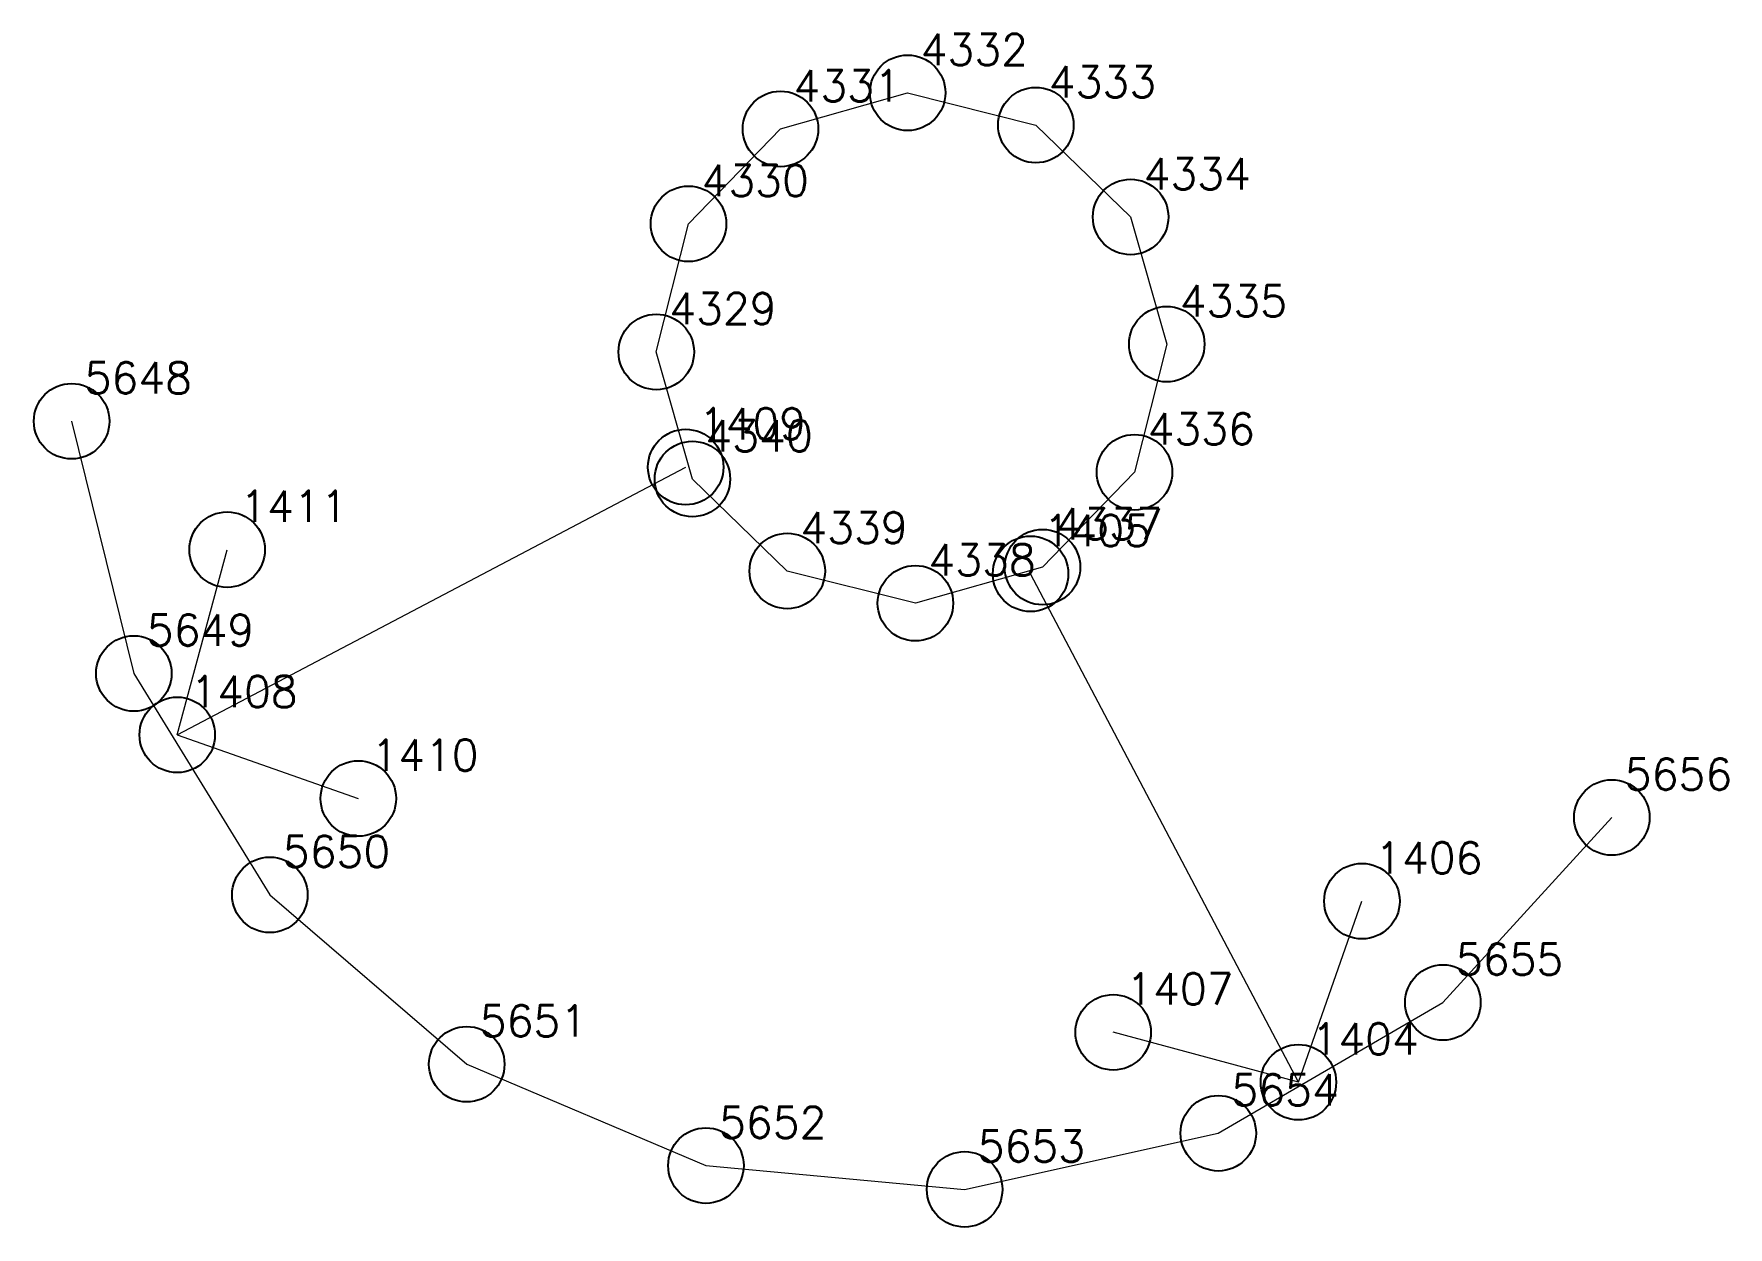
# Model space of a CAD drawing. Extents: x 1391501 to 1398271, y 354915 to 360782.
# Drawn here: x 1397198.54 to 1397215.37, y 359623.99 to 359635.85 of the extents above; entities that cross this region are included whole.
import ezdxf

# ---------------------------------------------------------------- set-up
doc = ezdxf.new("R2010")
doc.units = 0
doc.header["$PDMODE"] = 33
doc.header["$PDSIZE"] = 0.75
doc.layers.add('12 - ценные элементы визуального восприятия территории', color=7, linetype='Continuous')
doc.styles.get("Standard").update_dxf_attribs({"font": 'simplex.shx'})

msp = doc.modelspace()

# ---------------------------------------------------------------- texts
at = {"color": 7}
for s, p in [('4332', (1397207.347, 359635.534)), ('4331', (1397206.084, 359635.175)), ('4333', (1397208.62, 359635.214)), ('4334', (1397209.562, 359634.3)), ('4330', (1397205.17, 359634.233)), ('4329', (1397204.85, 359632.96)), ('4335', (1397209.921, 359633.037)), ('4336', (1397209.601, 359631.765)), ('4340', (1397205.209, 359631.697)), ('4339', (1397206.152, 359630.784)), ('4337', (1397208.687, 359630.822)), ('4338', (1397207.424, 359630.463))]:
    msp.add_text(s, height=0.3111, dxfattribs=at).set_placement(p)
at = {"layer": '12 - ценные элементы визуального восприятия территории', "color": 7}
for s, p in [('5648', (1397199.042, 359632.272)), ('1409', (1397205.142, 359631.817)), ('1411', (1397200.587, 359630.996)), ('1405', (1397208.568, 359630.755)), ('5649', (1397199.66, 359629.766)), ('1408', (1397200.092, 359629.155)), ('1410', (1397201.89, 359628.524)), ('5656', (1397214.342, 359628.335)), ('5650', (1397201.011, 359627.567)), ('1406', (1397211.861, 359627.503)), ('5655', (1397212.664, 359626.496)), ('1407', (1397209.389, 359626.201)), ('5651', (1397202.967, 359625.884)), ('1404', (1397211.229, 359625.705)), ('5654', (1397210.434, 359625.198)), ('5652', (1397205.344, 359624.876)), ('5653', (1397207.914, 359624.64))]:
    msp.add_text(s, height=0.3111, dxfattribs=at).set_placement(p)

# ---------------------------------------------------------------- linework, layer by layer
for p in [(1397207.218, 359635.26), (1397205.955, 359634.901), (1397208.491, 359634.939), (1397205.041, 359633.958), (1397209.433, 359634.026), (1397209.792, 359632.763), (1397204.721, 359632.685), (1397205.08, 359631.423), (1397209.472, 359631.49), (1397208.558, 359630.548), (1397206.022, 359630.509), (1397207.295, 359630.189)]:
    msp.add_point(p)
at = {"layer": '12 - ценные элементы визуального восприятия территории', "color": 7, "lineweight": 20}
msp.add_lwpolyline([(1397204.721, 359632.685), (1397205.041, 359633.958), (1397205.955, 359634.901), (1397207.218, 359635.26), (1397208.491, 359634.939), (1397209.433, 359634.026), (1397209.792, 359632.763), (1397209.472, 359631.49), (1397208.558, 359630.548), (1397207.295, 359630.189), (1397206.022, 359630.509), (1397205.08, 359631.423), (1397204.721, 359632.685)], close=True, dxfattribs=at)
for points in [[(1397198.913, 359631.997), (1397199.531, 359629.491), (1397200.882, 359627.292), (1397202.838, 359625.609), (1397205.214, 359624.602), (1397207.784, 359624.366), (1397210.304, 359624.923), (1397212.535, 359626.222), (1397214.213, 359628.06)], [(1397199.962, 359628.881), (1397205.013, 359631.542)], [(1397199.962, 359628.881), (1397200.458, 359630.721)], [(1397211.1, 359625.43), (1397208.439, 359630.481)], [(1397199.962, 359628.881), (1397201.761, 359628.249)], [(1397211.1, 359625.43), (1397211.731, 359627.229)], [(1397211.1, 359625.43), (1397209.26, 359625.926)]]:
    msp.add_lwpolyline(points, dxfattribs=at)
at = {"layer": '12 - ценные элементы визуального восприятия территории'}
for p in [(1397198.913, 359631.997), (1397205.013, 359631.542), (1397200.458, 359630.721), (1397208.439, 359630.481), (1397199.531, 359629.491), (1397199.962, 359628.881), (1397201.761, 359628.249), (1397214.213, 359628.06), (1397200.882, 359627.292), (1397211.731, 359627.229), (1397212.535, 359626.222), (1397209.26, 359625.926), (1397202.838, 359625.609), (1397211.1, 359625.43), (1397210.304, 359624.923), (1397205.214, 359624.602), (1397207.784, 359624.366)]:
    msp.add_point(p, dxfattribs=at)

msp.set_redraw_order([(e.dxf.handle, doc.entitydb.next_handle()) for e in msp.query("TEXT MTEXT ATTDEF DIMENSION ARC_DIMENSION")])  # texts and dimensions are drawn at this point

doc.saveas('drawing.dxf')
